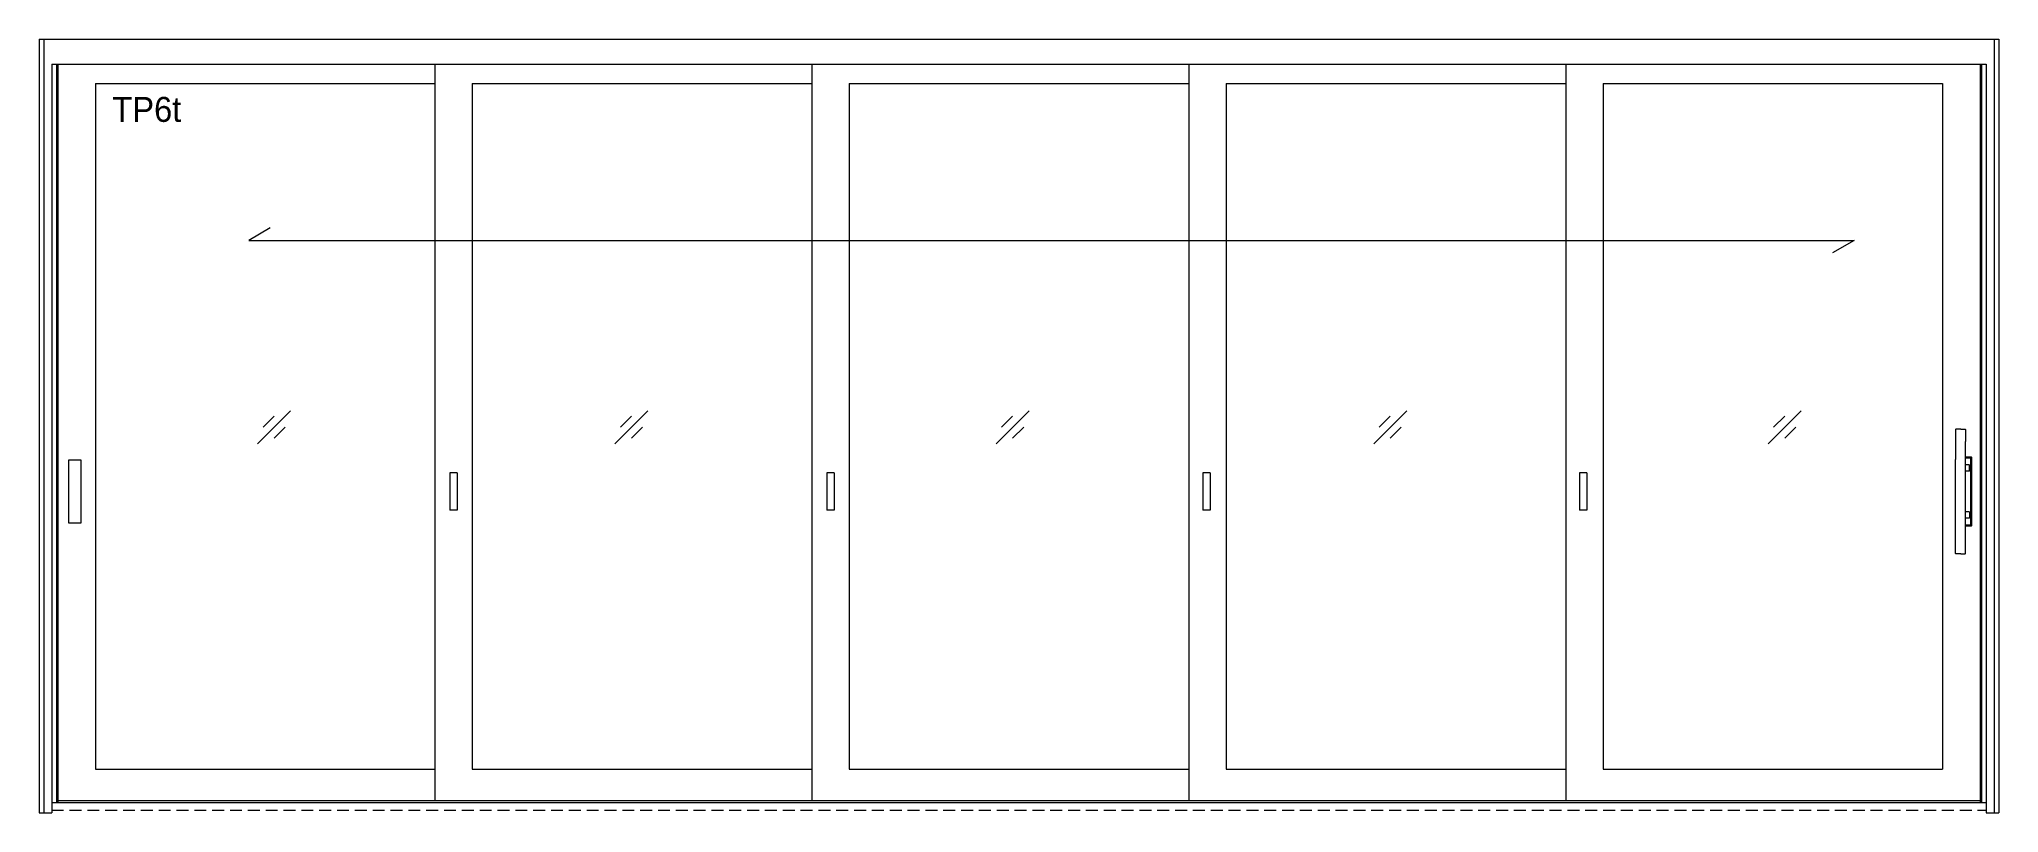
# Model space of a CAD drawing. Header units: millimetres. Extents: x 0 to 1313252738, y -131 to 560100888.
# Drawn here: x 1312764821 to 1312771101, y 560014641 to 560017121 of the extents above; entities that cross this region are included whole.
import ezdxf
from ezdxf.enums import TextEntityAlignment as Align

# ---------------------------------------------------------------- set-up
doc = ezdxf.new("R2010")
doc.units = ezdxf.units.MM
doc.linetypes.add('DASHED', pattern=[19.05, 12.7, -6.35])
doc.layers.get('0').update_dxf_attribs({"lineweight": 0})
for name, color, linetype, lineweight in [('TOS_K1', 3, 'Continuous', 20), ('TOS_M1', 7, 'Continuous', 9), ('TOS_S3', 21, 'Continuous', 20)]:
    doc.layers.add(name, color=color, linetype=linetype, lineweight=lineweight)
doc.styles.add('TOS_y', font='MS PGothic.ttf')

msp = doc.modelspace()

# ---------------------------------------------------------------- texts
at = {"layer": 'TOS_M1', "style": 'TOS_y'}
msp.add_text('TP6t', height=80, dxfattribs=at).set_placement((1312765055.703, 560016936.34), align=Align.TOP_LEFT)

# ---------------------------------------------------------------- blocks, each defined once
blk = doc.blocks.new('A$C3F3F13E4')
for p, q in [((-11.5, 0), (-11.5, -120)), ((11.5, 0), (-11.5, 0)), ((11.5, 0), (11.5, -120)), ((11.5, -120), (-11.5, -120))]:
    blk.add_line(p, q)
blk = doc.blocks.new('ガラスﾏｰｸ')
at = {"layer": 'TOS_M1'}
for p, q in [((53, 53), (-53, -53)), ((0, 35.4), (-35.4, 0)), ((35.4, 0), (0, -35.4))]:
    blk.add_line(p, q, dxfattribs=at)
blk = doc.blocks.new('A$C4bc8802b')
at = {"layer": 'TOS_S3', "linetype": 'Continuous'}
for p, q in [((20, 199), (21, 200)), ((20, 199), (20, 160)), ((22.5, 200), (21, 200)), ((34.5, 200), (22.5, 200)), ((34.5, 200), (49.5, 200)), ((49.5, 200), (51, 200)), ((52, 199), (51, 200)), ((52, 199), (52, 102.6)), ((20, -160), (20, 160)), ((7.1, 66), (7.1, 84)), ((8.1, 85), (20, 85)), ((8.1, 85), (20, 85)), ((8.1, 65), (20, 65)), ((8.1, 65), (20, 65)), ((52, -199), (52, 102.6)), ((7.1, -66), (7.1, -84)), ((8.1, -65), (20, -65)), ((8.1, -65), (15.6, -65)), ((8.1, -85), (20, -85)), ((8.1, -85), (20, -85)), ((20, -199), (20, -160)), ((20, -199), (21, -200)), ((22.5, -200), (21, -200)), ((34.5, -200), (22.5, -200)), ((34.5, -200), (49.5, -200)), ((49.5, -200), (51, -200)), ((52, -199), (51, -200))]:
    blk.add_line(p, q, dxfattribs=at)
at = {"layer": 'TOS_S3'}
for points in [[(20, -110), (1, -110, -0.414214), (0, -109), (0, 109, -0.414214), (1, 110), (20, 110)], [(20, -107), (4, -107, -0.414214), (3, -106), (3, 106, -0.414214), (4, 107), (20, 107)]]:
    blk.add_lwpolyline(points, format="xyb", dxfattribs=at)
at = {"layer": 'TOS_S3', "linetype": 'Continuous'}
for centre, start, end in [((8.1, 84), 90, 180), ((8.1, 66), 180, 270), ((8.1, -66), 90, 180), ((8.1, -84), 180, 270)]:
    blk.add_arc(centre, 1, start, end, dxfattribs=at)

# ---------------------------------------------------------------- linework, layer by layer
at = {"layer": 'TOS_K1', "ltscale": 20}
for p, q in [((1312764821.266, 560017121.427), (1312771101.263, 560017121.427)), ((1312764821.266, 560017121.427), (1312764821.266, 560014671.427)), ((1312764836.266, 560017121.427), (1312764836.266, 560014671.427)), ((1312771086.263, 560017121.427), (1312771086.263, 560014671.427)), ((1312771101.263, 560017121.427), (1312771101.263, 560014671.427)), ((1312764861.266, 560017041.427), (1312771061.263, 560017041.427)), ((1312764861.266, 560017041.427), (1312764861.266, 560014671.427)), ((1312764877.266, 560017041.427), (1312764877.266, 560014674.427)), ((1312764881.266, 560017041.427), (1312764881.266, 560014674.427)), ((1312766089.263, 560017041.427), (1312766089.263, 560014681.427)), ((1312767297.263, 560017041.427), (1312767297.263, 560014681.427)), ((1312768505.263, 560017041.427), (1312768505.263, 560014681.427)), ((1312769713.263, 560017041.427), (1312769713.263, 560014681.427)), ((1312771041.263, 560017041.427), (1312771041.263, 560014674.427)), ((1312771045.263, 560017041.427), (1312771045.263, 560014674.427)), ((1312771061.263, 560017041.427), (1312771061.263, 560014671.427)), ((1312765001.266, 560016979.427), (1312766089.263, 560016979.427)), ((1312765001.266, 560016979.427), (1312765001.266, 560014781.427)), ((1312766209.263, 560016979.427), (1312766209.263, 560014781.427)), ((1312766209.263, 560016979.427), (1312767297.263, 560016979.427)), ((1312767417.263, 560016979.427), (1312767417.263, 560014781.427)), ((1312767417.263, 560016979.427), (1312768505.263, 560016979.427)), ((1312768625.263, 560016979.427), (1312768625.263, 560014781.427)), ((1312768625.263, 560016979.427), (1312769713.263, 560016979.427)), ((1312769833.263, 560016979.427), (1312770921.263, 560016979.427)), ((1312769833.263, 560016979.427), (1312769833.263, 560014781.427)), ((1312770921.263, 560016979.427), (1312770921.263, 560014781.427)), ((1312765001.266, 560014781.427), (1312766089.263, 560014781.427)), ((1312766209.263, 560014781.427), (1312767297.263, 560014781.427)), ((1312767417.263, 560014781.427), (1312768505.263, 560014781.427)), ((1312768625.263, 560014781.427), (1312769713.263, 560014781.427)), ((1312769833.263, 560014781.427), (1312770921.263, 560014781.427)), ((1312764861.266, 560014674.427), (1312771061.263, 560014674.427)), ((1312764881.266, 560014681.427), (1312771041.263, 560014681.427))]:
    msp.add_line(p, q, dxfattribs=at)
at = {"layer": 'TOS_K1', "linetype": 'DASHED', "ltscale": 20}
for p, q in [((1312764821.266, 560014671.427), (1312764821.266, 560014641.427)), ((1312764836.266, 560014671.427), (1312764836.266, 560014641.427)), ((1312764861.266, 560014671.427), (1312764861.266, 560014641.427)), ((1312771061.263, 560014671.427), (1312771061.263, 560014641.427)), ((1312771086.263, 560014671.427), (1312771086.263, 560014641.427)), ((1312771101.263, 560014671.427), (1312771101.263, 560014641.427)), ((1312764821.266, 560014641.427), (1312764861.266, 560014641.427)), ((1312771061.263, 560014641.427), (1312771101.263, 560014641.427))]:
    msp.add_line(p, q, dxfattribs=at)
at = {"layer": 'TOS_K1', "linetype": 'DASHED', "ltscale": 3}
msp.add_line((1312764861.266, 560014649.927), (1312771061.263, 560014649.927), dxfattribs=at)
at = {"layer": 'TOS_M1'}
msp.add_lwpolyline([(1312765561.94, 560016516.58), (1312765492.658, 560016476.58), (1312770637.511, 560016476.58), (1312770568.229, 560016436.58)], dxfattribs=at)
at = {"layer": 'TOS_S3', "ltscale": 20}
msp.add_lwpolyline([(1312764955.716, 560015571.427), (1312764955.716, 560015771.427), (1312764915.716, 560015771.427), (1312764915.716, 560015571.427)], close=True, dxfattribs=at)

# ---------------------------------------------------------------- block references
at = {"layer": 'TOS_M1'}
for p in [(1312765574.086, 560015877.559), (1312766719.196, 560015877.559), (1312767940.846, 560015877.559), (1312769151.107, 560015877.559), (1312770415.021, 560015877.559)]:
    msp.add_blockref('ガラスﾏｰｸ', p, dxfattribs=at)
at = {"layer": 'TOS_S3', "xscale": -1}
msp.add_blockref('A$C4bc8802b', (1312771014.384, 560015671.427), dxfattribs=at)
at = {"layer": 'TOS_S3', "ltscale": 20}
for p in [(1312766149.054, 560015731.427), (1312767357.054, 560015731.427), (1312768561.919, 560015731.427), (1312769769.433, 560015731.427)]:
    msp.add_blockref('A$C3F3F13E4', p, dxfattribs=at)

msp.set_redraw_order([(e.dxf.handle, doc.entitydb.next_handle()) for e in msp.query("TEXT MTEXT ATTDEF DIMENSION ARC_DIMENSION")])  # texts and dimensions are drawn at this point

doc.saveas('drawing.dxf')
